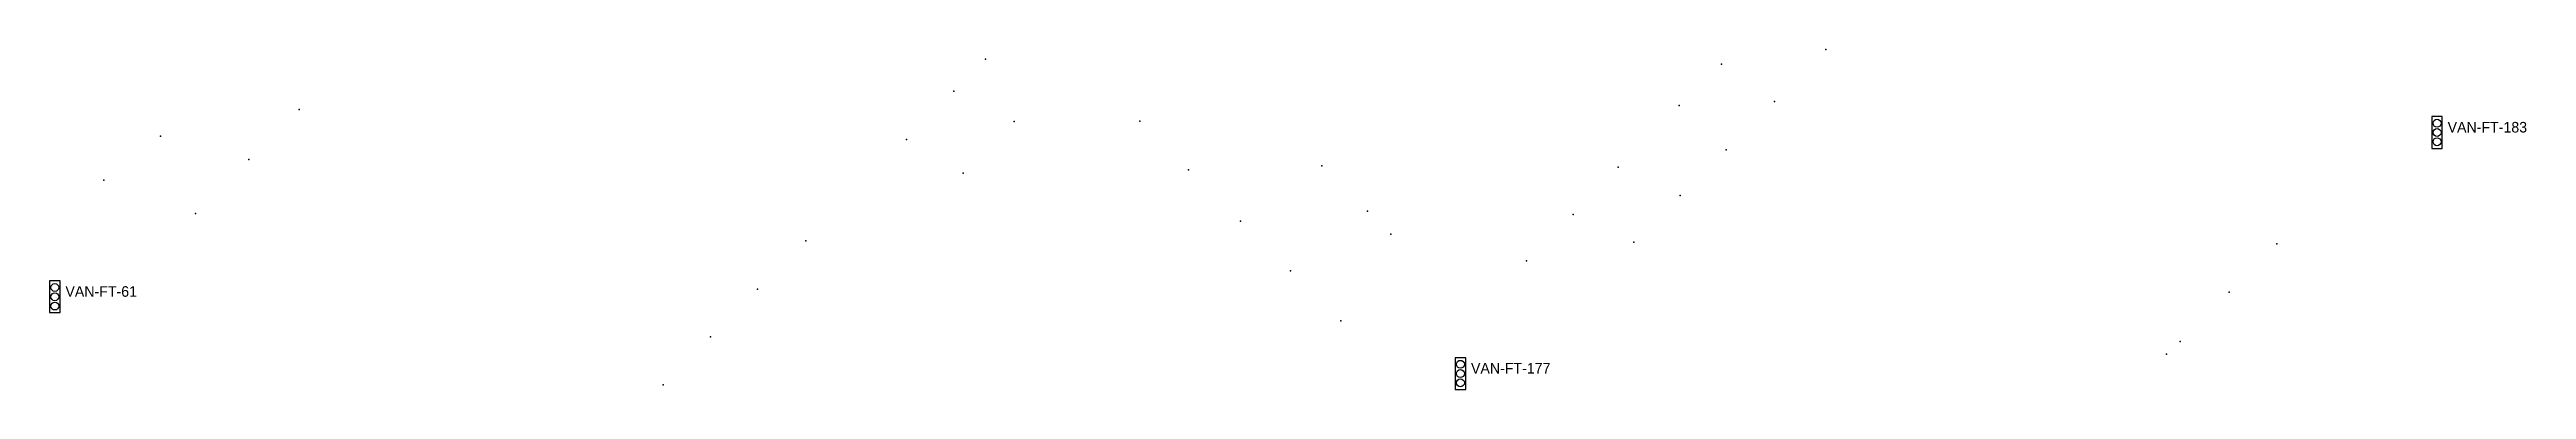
# Model space of a CAD drawing. Header units: inches. Extents: x 486474 to 494239, y 5455982 to 5460069.
# Drawn here: x 491550.8 to 492018.7, y 5458707.9 to 5458772.2 of the extents above; entities that cross this region are included whole.
import ezdxf

# ---------------------------------------------------------------- set-up
doc = ezdxf.new("R2010")
doc.units = ezdxf.units.IN
doc.header["$MEASUREMENT"] = 0
doc.layers.add('Parking Meters', color=10, linetype='Continuous')
doc.layers.add('Traffic Signals', color=10, linetype='Continuous')

msp = doc.modelspace()

# ---------------------------------------------------------------- texts
at = {"layer": 'Traffic Signals', "color": 1}
for s, p in [('VAN-FT-183', (492003.83, 5458756.49)), ('VAN-FT-61', (491553.8, 5458725.46)), ('VAN-FT-177', (491819.33, 5458710.95))]:
    msp.add_text(s, height=2, dxfattribs=at).set_placement(p)

# ---------------------------------------------------------------- linework, layer by layer
at = {"layer": 'Parking Meters', "color": 7}
for p in [(491727.64, 5458770.36), (491866.67, 5458769.41), (491866.67, 5458769.41), (491886.37, 5458772.16), (491886.37, 5458772.16), (491721.63, 5458764.3), (491721.63, 5458764.3), (491597.94, 5458760.81), (491597.94, 5458760.81), (491756.79, 5458758.66), (491756.79, 5458758.66), (491858.69, 5458761.57), (491876.65, 5458762.35), (491876.65, 5458762.35), (491571.77, 5458755.78), (491571.77, 5458755.78), (491712.71, 5458755.14), (491712.71, 5458755.14), (491733.05, 5458758.55), (491733.05, 5458758.55), (491588.44, 5458751.39), (491588.44, 5458751.39), (491765.98, 5458749.43), (491765.98, 5458749.43), (491791.13, 5458750.22), (491791.13, 5458750.22), (491847.13, 5458749.93), (491847.13, 5458749.93), (491867.54, 5458753.21), (491867.54, 5458753.21), (491561.07, 5458747.51), (491723.4, 5458748.84), (491723.4, 5458748.84), (491858.82, 5458744.57), (491858.82, 5458744.57), (491578.4, 5458741.2), (491578.4, 5458741.2), (491799.77, 5458741.63), (491799.77, 5458741.63), (491838.61, 5458741.01), (491838.61, 5458741.01), (491693.65, 5458736.01), (491693.65, 5458736.01), (491775.78, 5458739.77), (491775.78, 5458739.77), (491804.17, 5458737.26), (491850.1, 5458735.76), (491850.1, 5458735.76), (491971.58, 5458735.44), (491971.58, 5458735.44), (491829.82, 5458732.26), (491684.54, 5458726.87), (491684.54, 5458726.87), (491785.21, 5458730.35), (491785.21, 5458730.35), (491962.55, 5458726.3), (491962.55, 5458726.3), (491675.67, 5458717.88), (491675.67, 5458717.88), (491794.76, 5458720.93), (491794.76, 5458720.93), (491953.28, 5458716.99), (491950.71, 5458714.63), (491666.71, 5458708.83), (491666.71, 5458708.83)]:
    msp.add_point(p, dxfattribs=at)
at = {"layer": 'Traffic Signals', "color": 1}
for points in [[(492000.83, 5458753.49), (492002.83, 5458753.49), (492002.83, 5458759.49), (492000.83, 5458759.49)], [(491550.8, 5458722.46), (491552.8, 5458722.46), (491552.8, 5458728.46), (491550.8, 5458728.46)], [(491816.33, 5458707.95), (491818.33, 5458707.95), (491818.33, 5458713.95), (491816.33, 5458713.95)]]:
    msp.add_lwpolyline(points, close=True, dxfattribs=at)
for centre in [(492001.83, 5458758.24), (492001.83, 5458756.49), (492001.83, 5458754.74), (491551.8, 5458727.21), (491551.8, 5458725.46), (491551.8, 5458723.71), (491817.33, 5458712.7), (491817.33, 5458710.95), (491817.33, 5458709.2)]:
    msp.add_circle(centre, 0.75, dxfattribs=at)

msp.set_redraw_order([(e.dxf.handle, doc.entitydb.next_handle()) for e in msp.query("TEXT MTEXT ATTDEF DIMENSION ARC_DIMENSION")])  # texts and dimensions are drawn at this point

doc.saveas('drawing.dxf')
